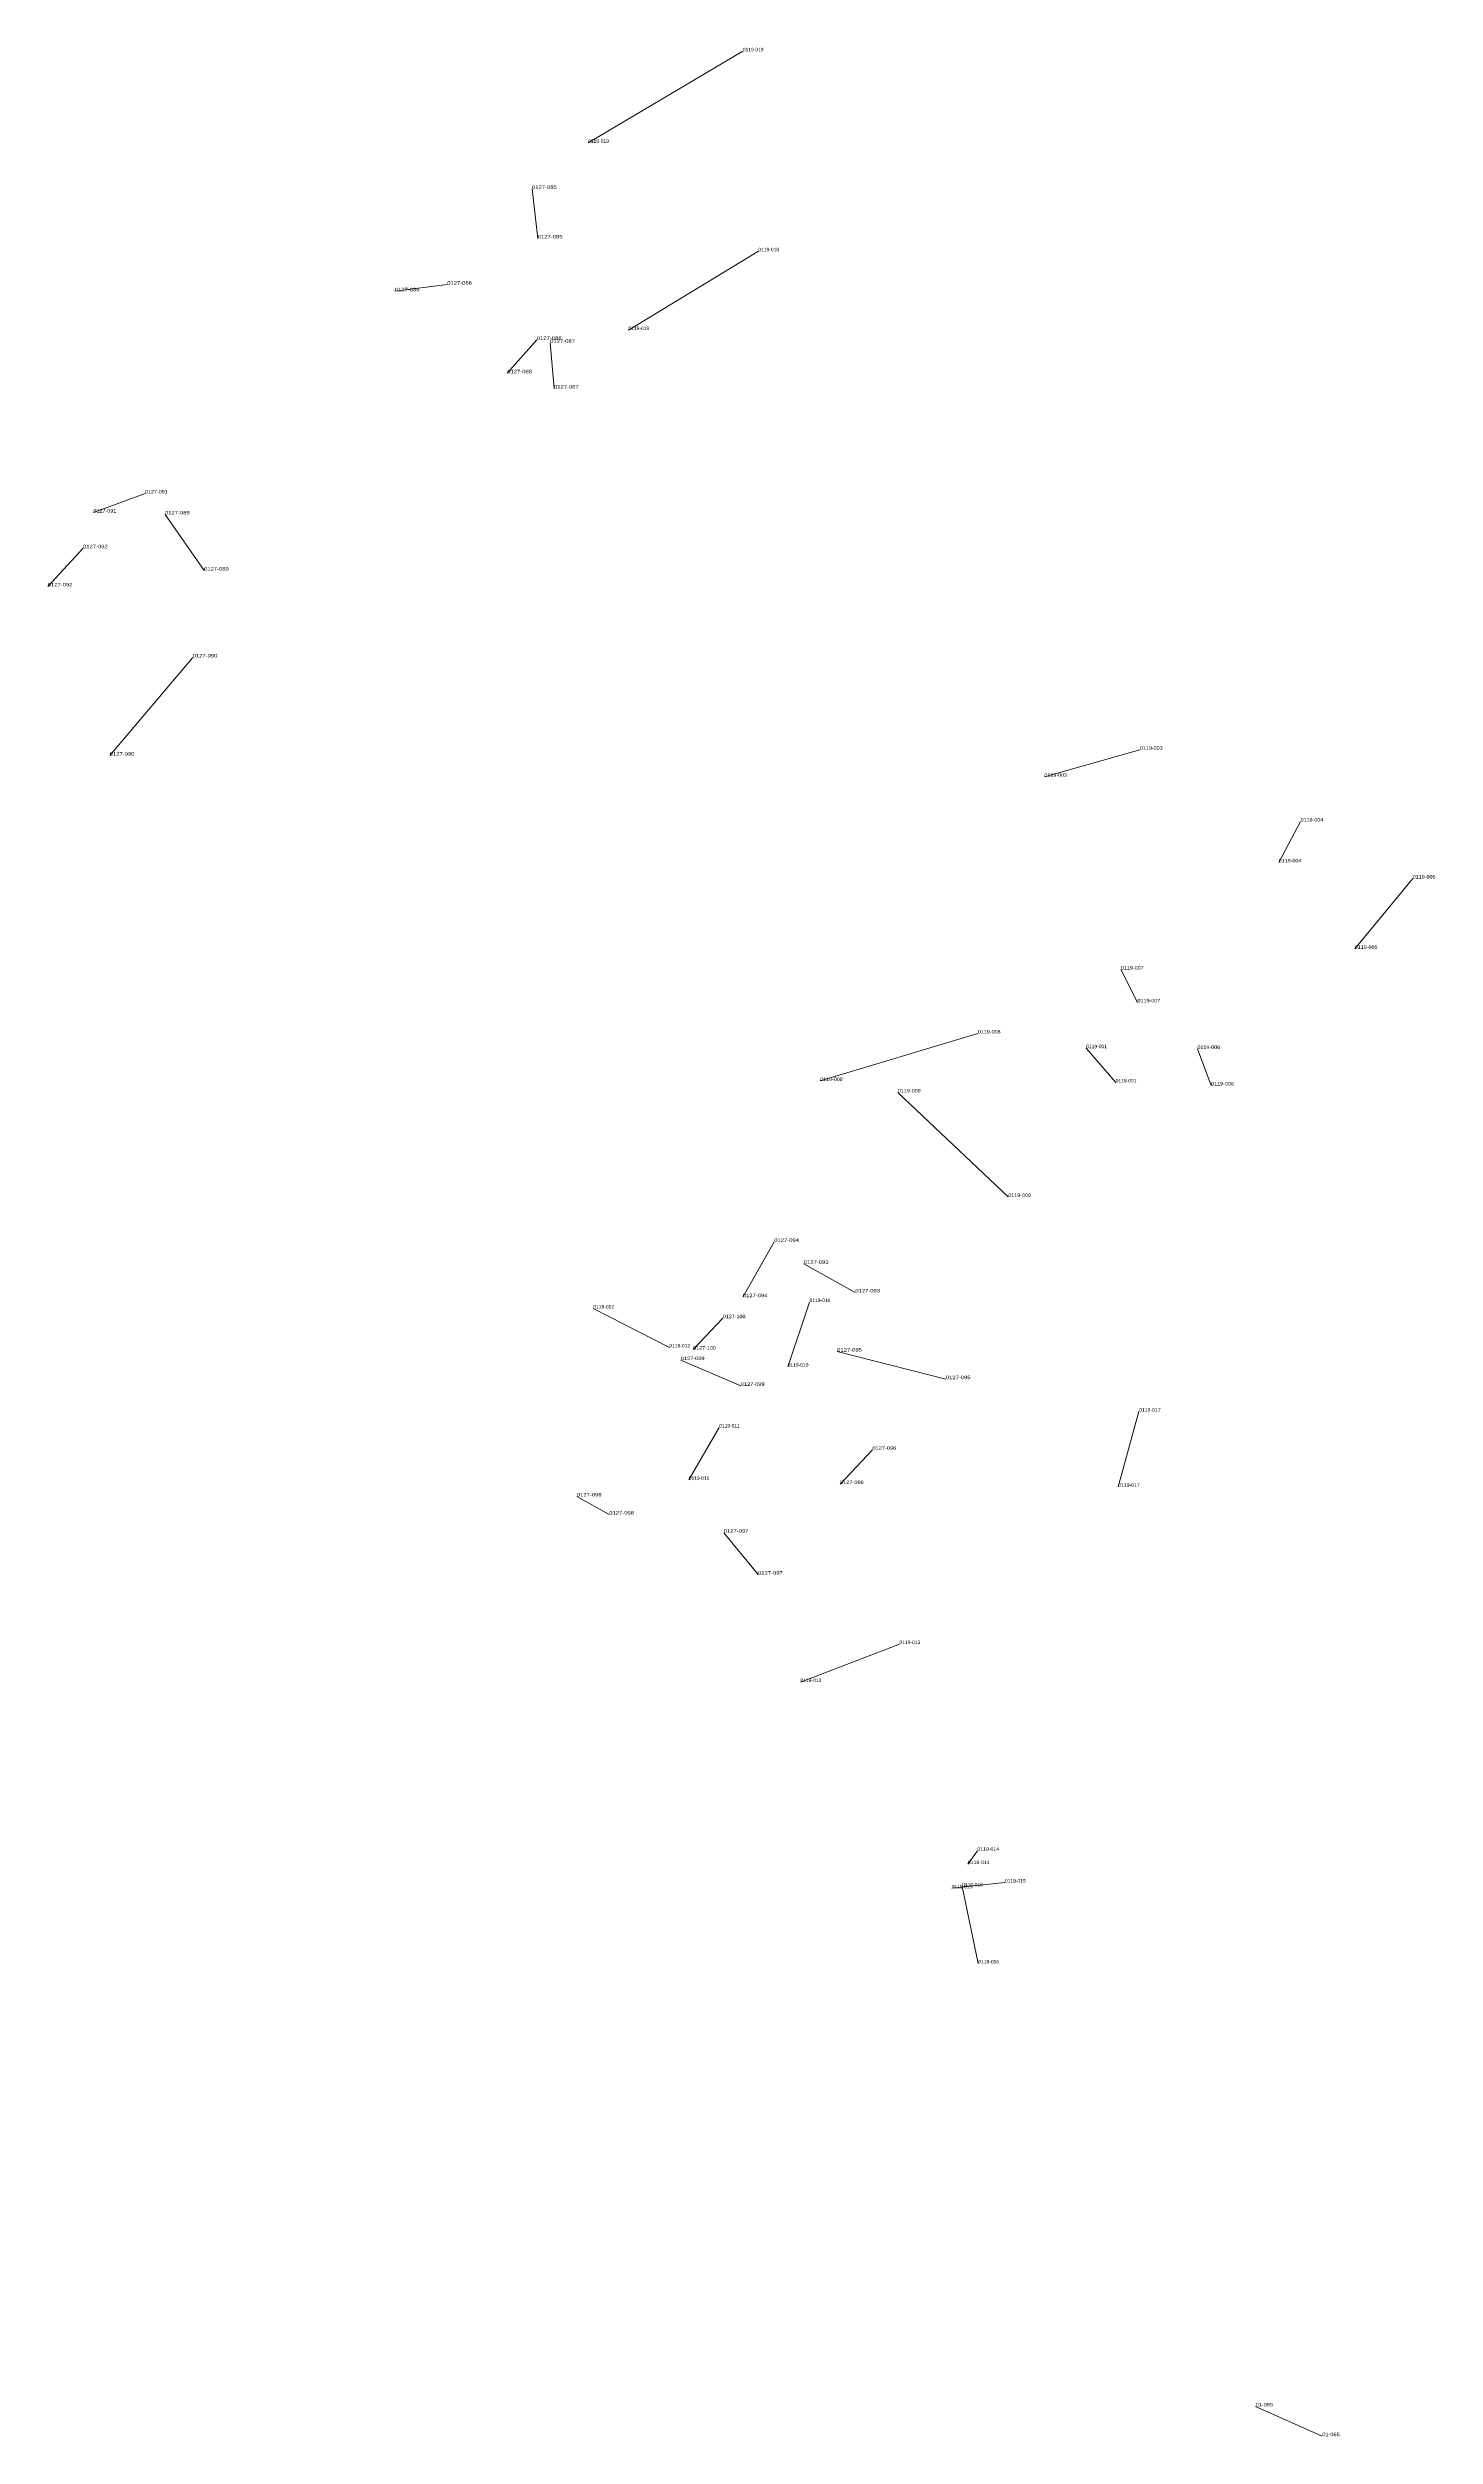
# Model space of a CAD drawing. Header units: metres. Extents: x 571156 to 607184, y 703608 to 727431.
# Drawn here: x 599640 to 600434, y 718655 to 720022 of the extents above; entities that cross this region are included whole.
import ezdxf

# ---------------------------------------------------------------- set-up
doc = ezdxf.new("R2010")
doc.units = ezdxf.units.M
doc.header["$LTSCALE"] = 0.8
doc.layers.add('60', color=7, linetype='Continuous', lineweight=13)
doc.layers.add('61', color=7, linetype='Continuous')

msp = doc.modelspace()

# ---------------------------------------------------------------- linework, layer by layer
at = {"layer": '60'}
for p, q in [((599948.99, 719967.71), (600037.52, 720020.09)), ((599920.21, 719913.03), (599916.93, 719941.4)), ((599972.04, 719860.59), (600046.42, 719905.64)), ((599868.37, 719886.56), (599838.36, 719882.74)), ((599919.66, 719854.92), (599902.75, 719835.82)), ((599927.3, 719853.28), (599929.48, 719827.09)), ((599665.94, 719756.15), (599695.4, 719767.07)), ((599729.23, 719722.87), (599706.86, 719755.06)), ((599659.94, 719735.69), (599639.75, 719713.87)), ((599722.68, 719673.22), (599675.21, 719617.01)), ((600264.8, 719620.41), (600210.12, 719604.91)), ((600356.74, 719579.33), (600344.23, 719555.94)), ((600420.94, 719546.69), (600387.75, 719506.43)), ((600263.44, 719475.83), (600253.92, 719494.6)), ((600172.04, 719458.01), (600081.73, 719430.81)), ((600250.93, 719429.99), (600234.06, 719449.58)), ((600297.71, 719449.17), (600305.6, 719428.23)), ((600126.34, 719424.28), (600189.45, 719364.44)), ((600055.53, 719338.73), (600037.52, 719307.09)), ((600072.44, 719326.18), (600101.91, 719309.82)), ((600075.74, 719304.32), (600063.23, 719267.32)), ((599995.49, 719278.34), (599951.97, 719300.65)), ((600009.15, 719277.08), (600026.06, 719295.08)), ((600091.54, 719275.99), (600153.74, 719260.16)), ((600002.05, 719271.07), (600036.43, 719256.34)), ((600252.29, 719198.64), (600264.26, 719241.62)), ((600024.06, 719232.5), (600006.65, 719202.58)), ((600111.73, 719219.78), (600093.18, 719200.14)), ((599961.13, 719182.68), (599942.58, 719193.05)), ((600026.61, 719172.31), (600046.25, 719148.3)), ((600070.57, 719086.83), (600127.15, 719108.6)), ((600166.33, 718982.65), (600171.77, 718990.27)), ((600157.08, 718968.78), (600187.54, 718972.04)), ((600163.06, 718969.86), (600172.31, 718925.8)), ((600369.18, 718655.25), (600331.01, 718672.29))]:
    msp.add_line(p, q, dxfattribs=at)

# ---------------------------------------------------------------- texts
for s, width, p in [('0119-019', 1.05, (600037.52, 720020.09)), ('0127-085', 1.25, (599916.93, 719941.4)), ('0119-018', 1.05, (600046.42, 719905.64)), ('0127-086', 1.25, (599838.36, 719882.74)), ('0127-088', 1.25, (599902.75, 719835.82)), ('0127-087', 1.25, (599929.48, 719827.09)), ('0127-091', 1.15, (599695.4, 719767.07)), ('0127-089', 1.25, (599706.86, 719755.06)), ('0127-092', 1.25, (599639.75, 719713.87)), ('0127-090', 1.25, (599675.21, 719617.01)), ('0119-003', 1.15, (600210.12, 719604.91)), ('0119-004', 1.15, (600344.23, 719555.94)), ('0119-005', 1.15, (600387.75, 719506.43)), ('0119-007', 1.15, (600253.92, 719494.6)), ('0119-001', 1.05, (600234.06, 719449.58)), ('0119-008', 1.15, (600081.73, 719430.81)), ('0119-006', 1.15, (600305.6, 719428.23)), ('0119-009', 1.15, (600189.45, 719364.44)), ('0127-094', 1.25, (600037.52, 719307.09)), ('0127-093', 1.25, (600101.91, 719309.82)), ('0119-012', 1.05, (599951.97, 719300.65)), ('0127-100', 1.15, (600026.06, 719295.08)), ('0119-010', 1.05, (600063.23, 719267.32)), ('0127-095', 1.25, (600153.74, 719260.16)), ('0127-099', 1.2, (600036.43, 719256.34)), ('0119-017', 1.1, (600264.26, 719241.62)), ('0127-098', 1.25, (599942.58, 719193.05)), ('0127-096', 1.2, (600093.18, 719200.14)), ('0127-097', 1.25, (600046.25, 719148.3)), ('0119-013', 1.05, (600127.15, 719108.6)), ('0119-014', 1.1, (600171.77, 718990.27)), ('0119-015', 1.05, (600187.54, 718972.04)), ('0119-016', 1.05, (600172.31, 718925.8)), ('01-065', 1.2, (600331.01, 718672.29))]:
    msp.add_text(s, height=2, dxfattribs=dict(at, width=width)).set_placement(p)
msp.add_text('0119-011', height=2, dxfattribs=at).set_placement((600006.65, 719202.58))
at = {"layer": '61'}
for s, width, p in [('0119-019', 1.05, (599948.99, 719967.71)), ('0127-085', 1.25, (599920.21, 719913.03)), ('0127-086', 1.25, (599868.37, 719886.56)), ('0127-088', 1.25, (599919.66, 719854.92)), ('0127-087', 1.25, (599927.3, 719853.28)), ('0119-018', 1.05, (599972.04, 719860.59)), ('0127-091', 1.15, (599665.94, 719756.15)), ('0127-092', 1.25, (599659.94, 719735.69)), ('0127-089', 1.25, (599729.23, 719722.87)), ('0127-090', 1.25, (599722.68, 719673.22)), ('0119-003', 1.15, (600264.8, 719620.41)), ('0119-004', 1.15, (600356.74, 719579.33)), ('0119-005', 1.15, (600420.94, 719546.69)), ('0119-007', 1.15, (600263.44, 719475.83)), ('0119-008', 1.15, (600172.04, 719458.01)), ('0119-006', 1.15, (600297.71, 719449.17)), ('0119-009', 1.15, (600126.34, 719424.28)), ('0119-001', 1.05, (600250.93, 719429.99)), ('0127-094', 1.25, (600055.53, 719338.73)), ('0127-093', 1.25, (600072.44, 719326.18)), ('0119-010', 1.05, (600075.74, 719304.32)), ('0119-012', 1.05, (599995.49, 719278.34)), ('0127-100', 1.15, (600009.15, 719277.08)), ('0127-095', 1.25, (600091.54, 719275.99)), ('0127-099', 1.2, (600002.05, 719271.07)), ('0127-096', 1.2, (600111.73, 719219.78)), ('0119-017', 1.1, (600252.29, 719198.64)), ('0127-098', 1.25, (599961.13, 719182.68)), ('0127-097', 1.25, (600026.61, 719172.31)), ('0119-013', 1.05, (600070.57, 719086.83)), ('0119-014', 1.1, (600166.33, 718982.65)), ('0119-015', 1.05, (600157.08, 718968.78)), ('0119-016', 1.05, (600163.06, 718969.86)), ('01-065', 1.2, (600369.18, 718655.25))]:
    msp.add_text(s, height=2, dxfattribs=dict(at, width=width)).set_placement(p)
msp.add_text('0119-011', height=2, dxfattribs=at).set_placement((600024.06, 719232.5))

doc.saveas('drawing.dxf')
